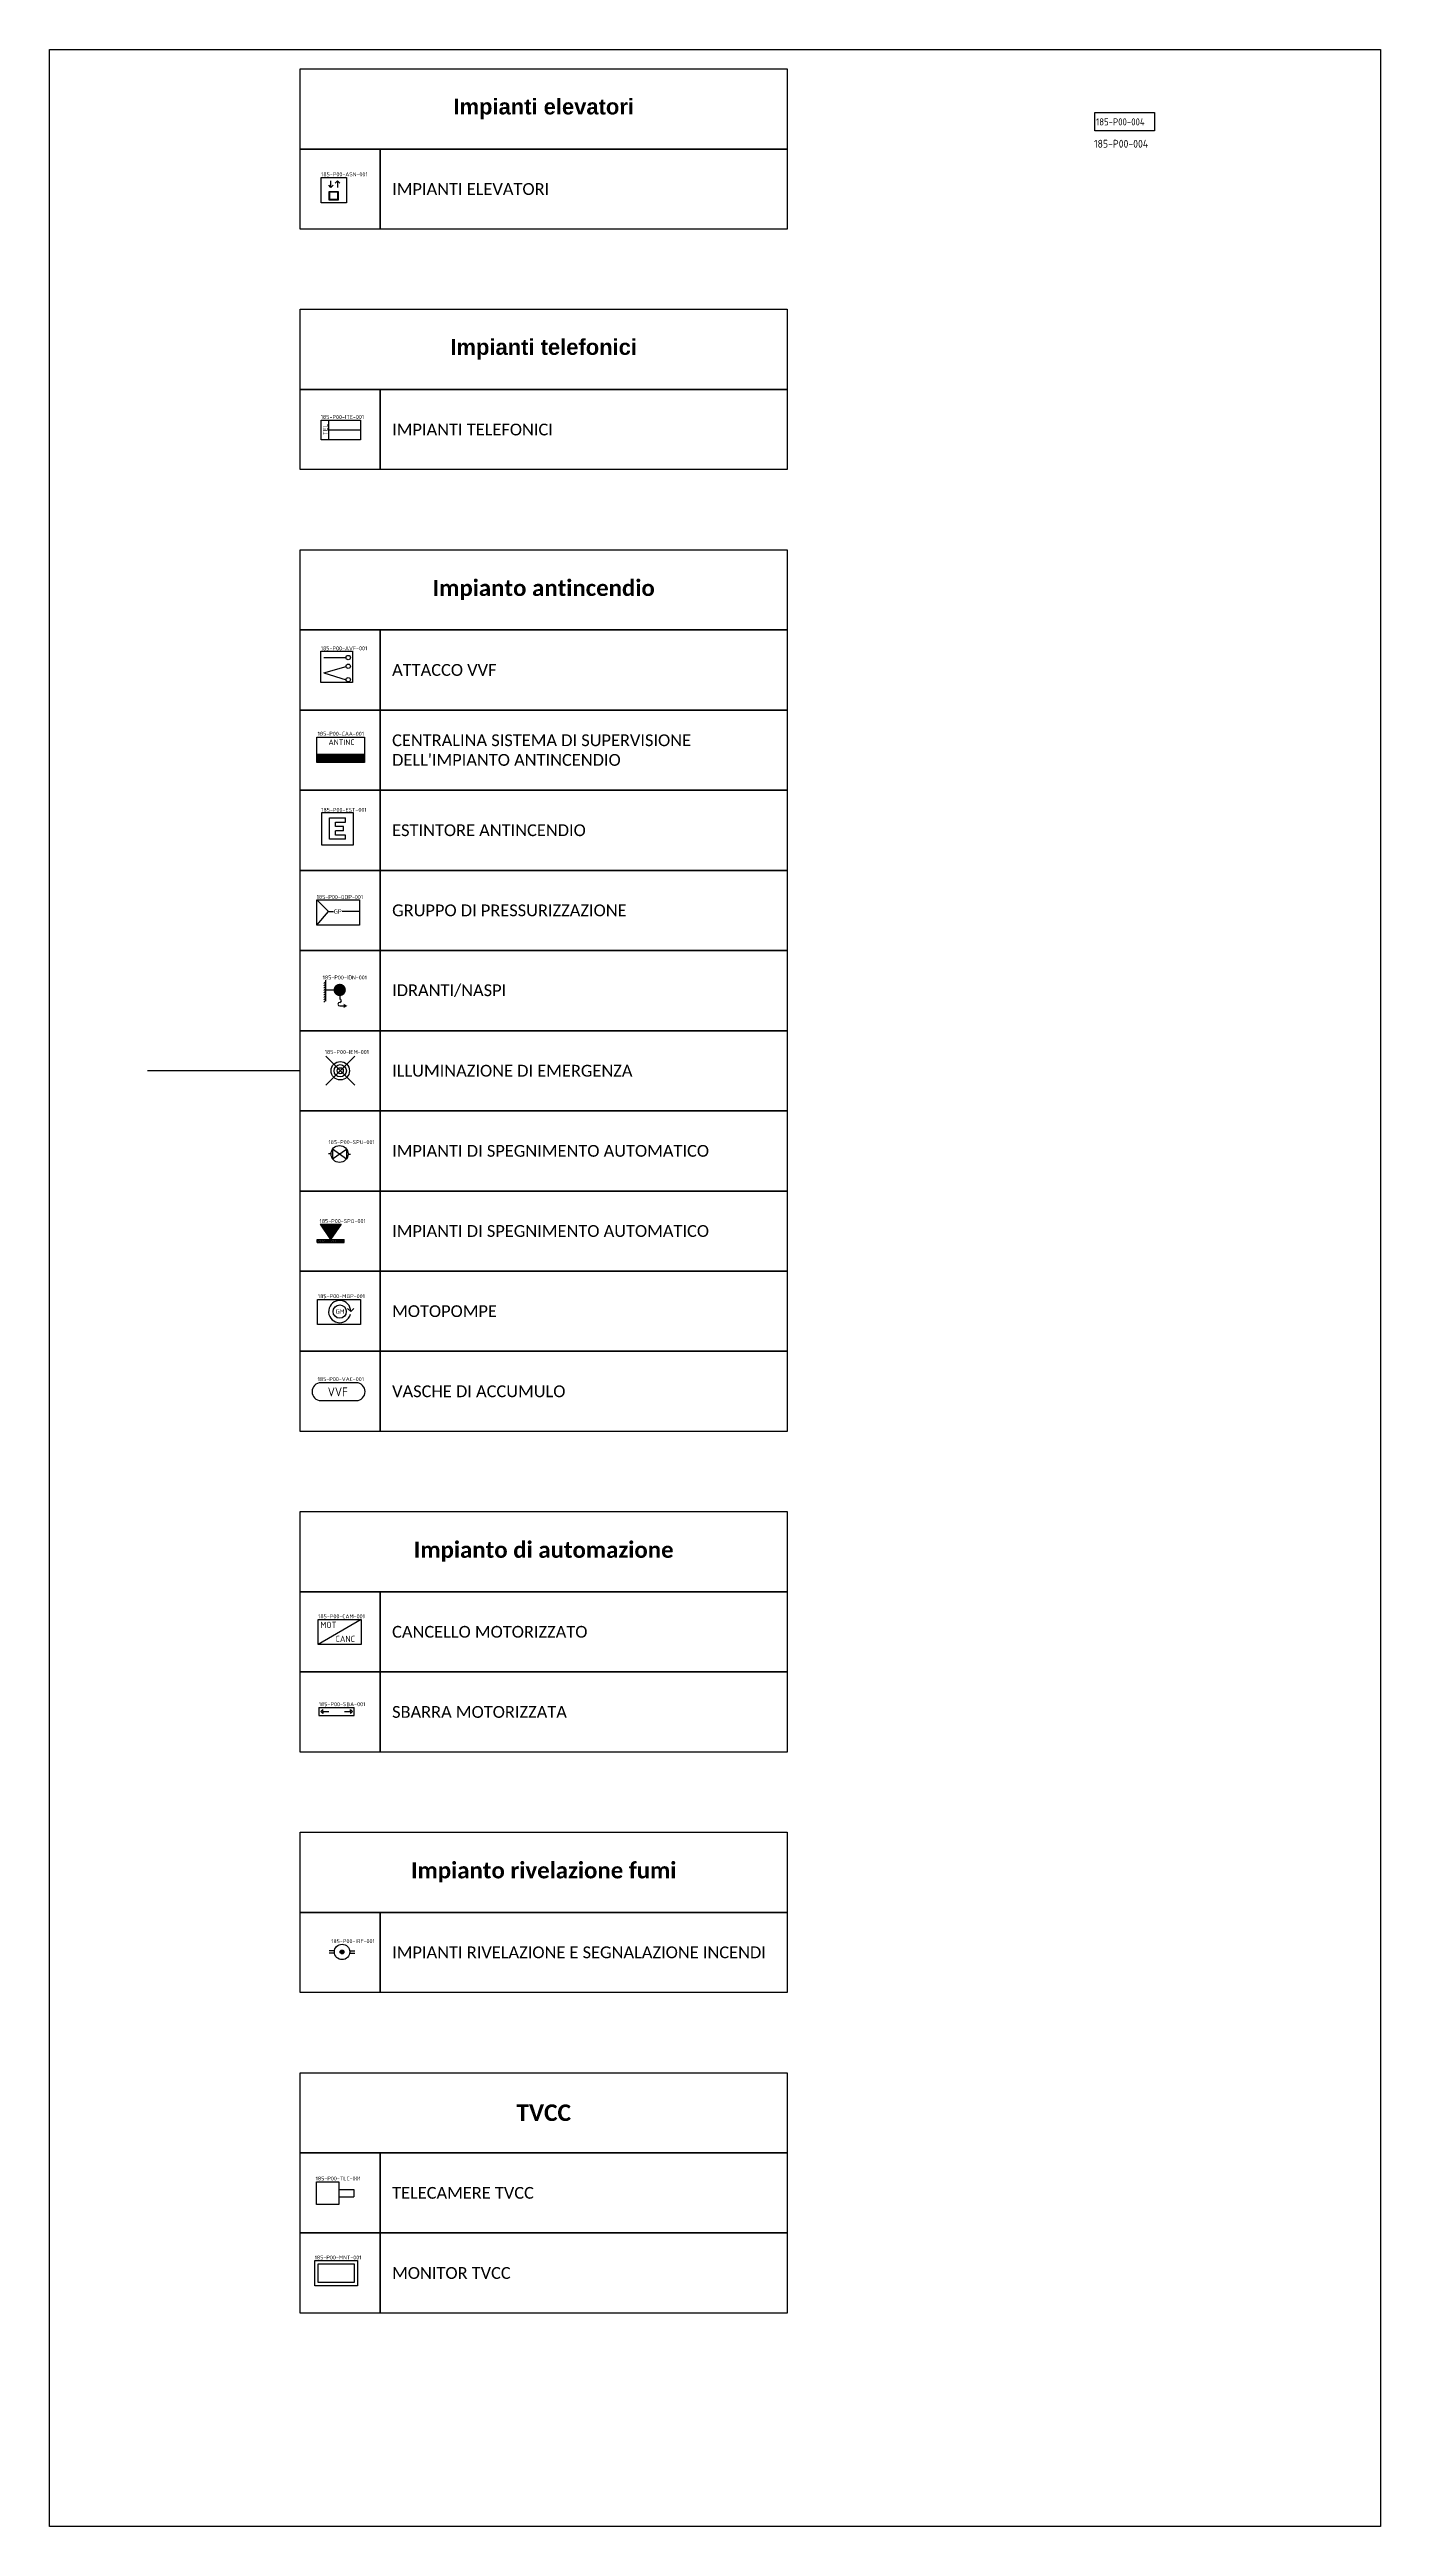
# Model space of a CAD drawing. Header units: millimetres. Extents: x -605.1 to -535.8, y -486.8 to -421.1.
# Drawn here: x -552.74 to -535.8, y -480.41 to -448.89 of the extents above; entities that cross this region are included whole.
import ezdxf

# ---------------------------------------------------------------- set-up
doc = ezdxf.new("R2010")
doc.units = ezdxf.units.MM
doc.linetypes.add('TRATTEGGIATA', pattern=[0.75, 0.5, -0.25])
for name, color, linetype in [('00_Legenda-Linee', 7, 'Continuous'), ('A-Testo', 7, 'Continuous'), ('I-Impianti Antincendio', 1, 'Continuous'), ('I-Impianti Automazione', 4, 'Continuous'), ('I-Impianti Elevatori', 4, 'Continuous'), ('I-Impianti Rilevazione Fumi', 1, 'Continuous'), ('I-Impianti TVCC', 6, 'Continuous'), ('I-Telefonici', 6, 'Continuous'), ('Z-RM', 5, 'Continuous'), ('Z-RMBK', 6, 'Continuous'), ('Z-RMTXT', 1, 'Continuous')]:
    doc.layers.add(name, color=color, linetype=linetype)
doc.styles.get("Standard").update_dxf_attribs({"font": 'isocp.shx'})

msp = doc.modelspace()

# ---------------------------------------------------------------- texts
at = {"layer": 'A-Testo'}
for s, insert, char_height, width, attachment_point in [('{\\fArial|b1|i0|c0|p34;Impianti elevatori}', (-546.452, -449.643), 0.2, 6.19909, 5), ('\\pxi0,l1;{\\fCalibri|b0|i0|c1|p0;IMPIANTI ELEVATORI}', (-548.531, -450.663), 0.15, 5.17894, 4), ('{\\fArial|b1|i0|c0|p34;Impianti telefonici}', (-546.452, -452.703), 0.2, 6.19909, 5), ('\\pxi0,l1;{\\fCalibri|b0|i0|c1|p0;IMPIANTI TELEFONICI}', (-548.531, -453.724), 0.15, 5.17894, 4), ('{\\fCalibri|b1|i0|c1|p0;\\H1.025641x;Impianto antincendio}', (-546.452, -455.764), 0.2, 6.19909, 5), ('\\pxi0,l1;{\\fCalibri|b0|i0|c1|p0;ATTACCO VVF}', (-548.531, -456.784), 0.15, 5.17894, 4), ("\\pxi0,l1;{\\fCalibri|b0|i0|c1|p0;CENTRALINA SISTEMA DI SUPERVISIONE DELL'IMPIANTO ANTINCENDIO}", (-548.531, -457.804), 0.15, 5.17894, 4), ('\\pxi0,l1;{\\fCalibri|b0|i0|c1|p0;ESTINTORE ANTINCENDIO}', (-548.531, -458.824), 0.15, 5.17894, 4), ('\\pxi0,l1;{\\fCalibri|b0|i0|c1|p0;GRUPPO DI PRESSURIZZAZIONE}', (-548.531, -459.844), 0.15, 5.17894, 4), ('\\pxi0,l1;{\\fCalibri|b0|i0|c1|p0;IDRANTI/NASPI}', (-548.531, -460.865), 0.15, 5.17894, 4), ('\\pxi0,l1;{\\fCalibri|b0|i0|c1|p0;ILLUMINAZIONE DI EMERGENZA}', (-548.531, -461.885), 0.15, 5.17894, 4), ('\\pxi0,l1;{\\fCalibri|b0|i0|c1|p0;IMPIANTI DI SPEGNIMENTO AUTOMATICO}', (-548.531, -462.905), 0.15, 5.17894, 4), ('\\pxi0,l1;{\\fCalibri|b0|i0|c1|p0;IMPIANTI DI SPEGNIMENTO AUTOMATICO}', (-548.531, -463.925), 0.15, 5.17894, 4), ('\\pxi0,l1;{\\fCalibri|b0|i0|c1|p0;MOTOPOMPE}', (-548.531, -464.945), 0.15, 5.17894, 4), ('\\pxi0,l1;{\\fCalibri|b0|i0|c1|p0;VASCHE DI ACCUMULO}', (-548.531, -465.965), 0.15, 5.17894, 4), ('{\\fCalibri|b1|i0|c1|p0;\\H1.025641x;Impianto di automazione}', (-546.452, -468.006), 0.2, 6.19909, 5), ('\\pxi0,l1;{\\fCalibri|b0|i0|c1|p0;CANCELLO MOTORIZZATO}', (-548.531, -469.026), 0.15, 5.17894, 4), ('\\pxi0,l1;{\\fCalibri|b0|i0|c1|p0;SBARRA MOTORIZZATA}', (-548.531, -470.046), 0.15, 5.17894, 4), ('{\\fCalibri|b1|i0|c1|p0;\\H1.025641x;Impianto rivelazione fumi}', (-546.452, -472.086), 0.2, 6.19909, 5), ('\\pxi0,l1;{\\fCalibri|b0|i0|c1|p0;IMPIANTI RIVELAZIONE E SEGNALAZIONE INCENDI}', (-548.531, -473.106), 0.15, 5.17894, 4), ('{\\fCalibri|b1|i0|c1|p0;\\H1.051939x;TVCC}', (-546.452, -475.147), 0.2, 6.19909, 5), ('\\pxi0,l1;{\\fCalibri|b0|i0|c1|p0;TELECAMERE TVCC}', (-548.531, -476.167), 0.15, 5.17894, 4), ('\\pxi0,l1;{\\fCalibri|b0|i0|c1|p0;MONITOR TVCC}', (-548.531, -477.187), 0.15, 5.17894, 4)]:
    msp.add_mtext(s, dxfattribs=dict(at, insert=insert, char_height=char_height, width=width, attachment_point=attachment_point))
at = {"layer": 'Z-RMTXT', "linetype": 'TRATTEGGIATA', "ltscale": 0.5}
msp.add_text('185-P00-004', height=0.1, dxfattribs=at).set_placement((-539.447, -450.136))

# ---------------------------------------------------------------- blocks, each defined once
blk = doc.blocks.new('ELEVATORE')
for points in [[(-0.161, 0.322), (0.161, 0.322), (0.161, 0), (-0.161, 0)], [(-0.057, 0.147), (0.057, 0.147), (0.057, 0.034), (-0.057, 0.034)], [(-0.049, 0.139), (0.049, 0.139), (0.049, 0.042), (-0.049, 0.042)]]:
    blk.add_lwpolyline(points, close=True)
for points in [[(-0.036, 0.198), (-0.064, 0.227)], [(-0.036, 0.198), (-0.036, 0.28)], [(-0.036, 0.198), (-0.007, 0.227)], [(0.046, 0.28), (0.017, 0.251)], [(0.046, 0.28), (0.046, 0.198)], [(0.046, 0.28), (0.075, 0.251)]]:
    blk.add_lwpolyline(points)
blk.add_attdef('CODICE', (-0.161, 0.339), '', height=0.05)
at = {"flags": 1}
for tag, p in [('CODICE_LOCALE', (-0.148, -0.165)), ('DENOMINAZIONE_APPARATO', (-0.143, -0.268)), ('MARCA', (-0.147, -0.604)), ('FOTO', (-0.143, -0.505)), ('NOTE', (-0.143, -0.399)), ('TIPO', (-0.147, -0.804)), ('STATO_CONSERVAZIONE', (-0.146, -0.897)), ('MODELLO', (-0.143, -0.7)), ('CODICE_STORICO', (-0.182, -1.126)), ('MATRICOLA', (-0.182, -1.214)), ('ANNO_COSTRUZIONE_INSTALLAZIONE', (-0.165, -1.003)), ('GC', (-0.181, -1.593)), ('NUMERO_FERMATE', (-0.179, -1.322)), ('FUNE_OLEODIN', (-0.179, -1.412)), ('PORTATA_IMP_ELEVATORE', (-0.179, -1.5)), ('VCT', (-0.181, -1.761)), ('VCL', (-0.181, -1.848)), ('VSAN', (-0.181, -1.935)), ('GF', (-0.181, -1.681)), ('ATTRIBUTO_01', (-0.188, -2.124)), ('ATTRIBUTO_02', (-0.188, -2.21)), ('VCC', (-0.181, -2.026)), ('ATTRIBUTO_03', (-0.188, -2.306)), ('ATTRIBUTO_04', (-0.188, -2.392)), ('ATTRIBUTO_05', (-0.188, -2.481)), ('ATTRIBUTO_06', (-0.188, -2.566)), ('ATTRIBUTO_07', (-0.188, -2.659)), ('ATTRIBUTO_08', (-0.187, -2.744)), ('ATTRIBUTO_09', (-0.187, -2.835)), ('ATTRIBUTO_10', (-0.187, -2.921))]:
    blk.add_attdef(tag, p, '', height=0.05, dxfattribs=at)
blk = doc.blocks.new('IMP_TELEFONICI')
for p, q in [((-0.25, 0.25), (0.25, 0.25)), ((-0.25, 0), (-0.25, 0.25)), ((0.25, 0), (-0.25, 0)), ((-0.15, 0), (-0.15, 0.25)), ((-0.15, 0.125), (0.25, 0.125)), ((0.25, 0.25), (0.25, 0))]:
    blk.add_line(p, q)
at = {"insert": (-0.227, 0.058), "char_height": 0.06, "width": 0.36299, "attachment_point": 1, "rotation": 90}
blk.add_mtext('{\\Fisocp.shx|c228;TEL}', dxfattribs=at)
blk.add_attdef('CODICE', (-0.254, 0.266), '', height=0.05)
at = {"flags": 1}
for tag, p in [('CODICE_LOCALE', (-0.275, -0.186)), ('DENOMINAZIONE_APPARATO', (-0.269, -0.288)), ('NOTE', (-0.27, -0.42)), ('FOTO', (-0.27, -0.525)), ('SUPERFICIE', (-0.265, -0.63)), ('GC', (-0.259, -0.869)), ('GF', (-0.259, -0.957)), ('STATO_CONSERVAZIONE', (-0.253, -0.747)), ('VCT', (-0.259, -1.037)), ('VCL', (-0.259, -1.124)), ('VSAN', (-0.259, -1.212)), ('VCC', (-0.259, -1.302)), ('ATTRIBUTO_01', (-0.265, -1.401)), ('ATTRIBUTO_02', (-0.265, -1.486)), ('ATTRIBUTO_03', (-0.265, -1.583)), ('ATTRIBUTO_04', (-0.265, -1.668)), ('ATTRIBUTO_05', (-0.265, -1.757)), ('ATTRIBUTO_06', (-0.265, -1.842)), ('ATTRIBUTO_07', (-0.265, -1.935)), ('ATTRIBUTO_08', (-0.265, -2.021)), ('ATTRIBUTO_09', (-0.265, -2.112)), ('ATTRIBUTO_10', (-0.265, -2.197))]:
    blk.add_attdef(tag, p, '', height=0.05, dxfattribs=at)
blk = doc.blocks.new('ATTPOMPA')
for p, q in [((-0.2, 0.4), (0.2, 0.4)), ((-0.2, 0), (-0.2, 0.4)), ((-0.165, 0.319), (0.118, 0.319)), ((0.2, 0.4), (0.2, 0)), ((0.2, 0), (-0.2, 0)), ((-0.165, 0.122), (0.119, 0.206)), ((-0.165, 0.122), (0.119, 0.037))]:
    blk.add_line(p, q)
for centre in [(0.146, 0.319), (0.146, 0.208), (0.146, 0.036)]:
    blk.add_circle(centre, 0.0277)
blk.add_attdef('CODICE', (-0.202, 0.411), '', height=0.05)
at = {"flags": 1}
for tag, p in [('CODICE_LOCALE', (-0.184, -0.202)), ('DENOMINAZIONE_APPARATO', (-0.179, -0.304)), ('TIPO', (-0.195, -0.569)), ('STATO_CONSERVAZIONE', (-0.194, -0.662)), ('FOTO', (-0.186, -0.486)), ('NOTE', (-0.179, -0.398)), ('CODICE_STORICO', (-0.195, -0.765)), ('GC', (-0.185, -0.863)), ('GF', (-0.185, -0.95)), ('VCT', (-0.185, -1.03)), ('VCL', (-0.185, -1.117)), ('VSAN', (-0.185, -1.205)), ('VCC', (-0.185, -1.295)), ('ATTRIBUTO_01', (-0.191, -1.394)), ('ATTRIBUTO_02', (-0.191, -1.479)), ('ATTRIBUTO_03', (-0.191, -1.576)), ('ATTRIBUTO_04', (-0.191, -1.661)), ('ATTRIBUTO_05', (-0.191, -1.75)), ('ATTRIBUTO_06', (-0.191, -1.836)), ('ATTRIBUTO_07', (-0.191, -1.929)), ('ATTRIBUTO_08', (-0.191, -2.014)), ('ATTRIBUTO_09', (-0.191, -2.105)), ('ATTRIBUTO_10', (-0.191, -2.19))]:
    blk.add_attdef(tag, p, '', height=0.05, dxfattribs=at)
blk = doc.blocks.new('CENTRANTINC')
for p, q in [((-0.302, 0.103), (0.302, 0.103)), ((-0.302, 0.089), (0.302, 0.089)), ((-0.302, 0.074), (0.302, 0.074)), ((-0.302, 0.059), (0.302, 0.059)), ((-0.302, 0.044), (0.302, 0.044)), ((-0.302, 0.03), (0.302, 0.03)), ((-0.302, 0.015), (0.302, 0.015))]:
    blk.add_line(p, q)
blk.add_lwpolyline([(-0.302, 0.322), (0.302, 0.322), (0.302, 0), (-0.302, 0)], close=True)
at = {"insert": (-0.156, 0.292), "char_height": 0.07, "attachment_point": 1}
blk.add_mtext_dynamic_manual_height_columns('ANTINC', width=0.39664, gutter_width=0.5, heights=[0], dxfattribs=at)
blk.add_attdef('CODICE', (-0.294, 0.34), '', height=0.05)
at = {"flags": 1}
for tag, p in [('CODICE_LOCALE', (-0.304, -0.121)), ('DENOMINAZIONE_APPARATO', (-0.299, -0.224)), ('NOTE', (-0.299, -0.355)), ('MARCA', (-0.303, -0.56)), ('FOTO', (-0.299, -0.461)), ('MODELLO', (-0.299, -0.656)), ('TIPO', (-0.303, -0.76)), ('STATO_CONSERVAZIONE', (-0.302, -0.853)), ('GC', (-0.298, -0.966)), ('VCT', (-0.298, -1.134)), ('VCL', (-0.298, -1.221)), ('VSAN', (-0.298, -1.308)), ('GF', (-0.298, -1.054)), ('ATTRIBUTO_01', (-0.304, -1.497)), ('ATTRIBUTO_02', (-0.304, -1.583)), ('VCC', (-0.298, -1.399)), ('ATTRIBUTO_03', (-0.304, -1.679)), ('ATTRIBUTO_04', (-0.304, -1.765)), ('ATTRIBUTO_05', (-0.304, -1.854)), ('ATTRIBUTO_06', (-0.304, -1.939)), ('ATTRIBUTO_07', (-0.304, -2.032)), ('ATTRIBUTO_08', (-0.304, -2.117)), ('ATTRIBUTO_09', (-0.304, -2.208)), ('ATTRIBUTO_10', (-0.304, -2.294))]:
    blk.add_attdef(tag, p, '', height=0.05, dxfattribs=at)
blk = doc.blocks.new('NASPO')
h = blk.add_hatch(color=256)
h.paths.add_polyline_path([(-0.079, 0.203, 1), (0.079, 0.203, 1)])
h.paths.add_polyline_path([(0.049, 0.029), (0.049, 0), (0.049, -0.029), (0.097, 0)])
for p, q in [((-0.182, 0.326), (-0.182, 0.061)), ((-0.182, 0.306), (-0.203, 0.285)), ((-0.182, 0.277), (-0.203, 0.255)), ((-0.182, 0.247), (-0.203, 0.226)), ((-0.182, 0.217), (-0.203, 0.196)), ((-0.182, 0.187), (-0.203, 0.166)), ((-0.182, 0.158), (-0.203, 0.137)), ((-0.182, 0.128), (-0.203, 0.107)), ((-0.182, 0.098), (-0.203, 0.077)), ((-0.182, 0.068), (-0.203, 0.047)), ((-0.182, 0.203), (-0.08, 0.203)), ((0, 0.124), (0, 0.087)), ((0, 0), (0.049, 0))]:
    blk.add_line(p, q)
for centre, radius, start, end in [((0, 0.022), 0.0222, 90, 270), ((0, 0.066), 0.0211, 270, 90)]:
    blk.add_arc(centre, radius, start, end)
blk.add_attdef('CODICE', (-0.217, 0.337), '', height=0.05)
at = {"flags": 1}
for tag, p in [('CODICE_LOCALE', (-0.2, -0.16)), ('DENOMINAZIONE_APPARATO', (-0.194, -0.262)), ('MARCA', (-0.198, -0.598)), ('NOTE', (-0.195, -0.394)), ('FOTO', (-0.195, -0.499)), ('TIPO', (-0.199, -0.799)), ('STATO_CONSERVAZIONE', (-0.198, -0.891)), ('MODELLO', (-0.194, -0.694)), ('CODICE_STORICO', (-0.189, -0.997)), ('MATRICOLA', (-0.189, -1.085)), ('GC', (-0.189, -1.298)), ('DATA_CONTROLLO_SEMESTRALE', (-0.187, -1.172)), ('VCT', (-0.189, -1.466)), ('VCL', (-0.189, -1.553)), ('GF', (-0.189, -1.386)), ('ATTRIBUTO_01', (-0.195, -1.83)), ('ATTRIBUTO_02', (-0.195, -1.915)), ('VSAN', (-0.189, -1.641)), ('VCC', (-0.189, -1.731)), ('ATTRIBUTO_03', (-0.195, -2.012)), ('ATTRIBUTO_04', (-0.195, -2.097)), ('ATTRIBUTO_05', (-0.195, -2.186)), ('ATTRIBUTO_06', (-0.195, -2.272)), ('ATTRIBUTO_07', (-0.195, -2.364)), ('ATTRIBUTO_08', (-0.195, -2.45)), ('ATTRIBUTO_09', (-0.195, -2.541)), ('ATTRIBUTO_10', (-0.195, -2.626))]:
    blk.add_attdef(tag, p, '', height=0.05, dxfattribs=at)
blk = doc.blocks.new('ESTINTORE')
at = {"color": 0}
for p, q in [((0.204, 0.409), (-0.204, 0.409)), ((-0.204, 0.409), (-0.204, 0)), ((-0.1, 0.07), (-0.1, 0.342)), ((-0.1, 0.342), (0.101, 0.342)), ((0.101, 0.287), (0.101, 0.342)), ((0.204, 0), (0.204, 0.409)), ((-0.204, 0), (0.204, 0)), ((0.101, 0.07), (-0.1, 0.07)), ((-0.026, 0.287), (0.101, 0.287)), ((-0.026, 0.235), (-0.026, 0.287)), ((0.076, 0.235), (-0.026, 0.235)), ((-0.026, 0.125), (-0.026, 0.177)), ((0.076, 0.177), (-0.026, 0.177)), ((0.101, 0.125), (-0.026, 0.125)), ((0.076, 0.177), (0.076, 0.235)), ((0.101, 0.07), (0.101, 0.125))]:
    blk.add_line(p, q, dxfattribs=at)
blk.add_attdef('CODICE', (-0.207, 0.42), '', height=0.05)
at = {"flags": 1}
for tag, p in [('CODICE_LOCALE', (-0.226, -0.253)), ('DENOMINAZIONE_APPARATO', (-0.221, -0.355)), ('NOTE', (-0.221, -0.486)), ('FOTO', (-0.221, -0.592)), ('TIPO', (-0.225, -0.891)), ('STATO_CONSERVAZIONE', (-0.224, -0.984)), ('MARCA', (-0.225, -0.691)), ('MODELLO', (-0.221, -0.787)), ('ANNO_COSTRUZIONE_INSTALLAZIONE', (-0.237, -1.084)), ('CODICE_STORICO', (-0.234, -1.198)), ('MATRICOLA', (-0.234, -1.286)), ('CARRELLATO', (-0.234, -1.382)), ('PESO', (-0.234, -1.469)), ('DATA_CONTROLLO_SEMESTRALE', (-0.234, -1.557)), ('VCT', (-0.23, -1.839)), ('VCL', (-0.23, -1.926)), ('GC', (-0.23, -1.672)), ('GF', (-0.23, -1.759)), ('ATTRIBUTO_01', (-0.236, -2.203)), ('VSAN', (-0.23, -2.014)), ('VCC', (-0.23, -2.104)), ('ATTRIBUTO_02', (-0.236, -2.288)), ('ATTRIBUTO_03', (-0.236, -2.385)), ('ATTRIBUTO_04', (-0.236, -2.47)), ('ATTRIBUTO_05', (-0.236, -2.559)), ('ATTRIBUTO_06', (-0.236, -2.645)), ('ATTRIBUTO_07', (-0.236, -2.738)), ('ATTRIBUTO_08', (-0.236, -2.823)), ('ATTRIBUTO_09', (-0.236, -2.914)), ('ATTRIBUTO_10', (-0.236, -2.999))]:
    blk.add_attdef(tag, p, '', height=0.05, dxfattribs=at)
blk = doc.blocks.new('GRUPRESSUR')
blk.add_lwpolyline([(-0.273, 0.322), (0.273, 0.322), (0.273, 0), (-0.273, 0)], close=True)
for points in [[(-0.273, 0.322), (-0.123, 0.173)], [(-0.273, 0), (-0.123, 0.173), (-0.057, 0.173)], [(0.266, 0.173), (0.051, 0.173)]]:
    blk.add_lwpolyline(points)
blk.add_text('GP', height=0.0539).set_placement((-0.054, 0.146))
blk.add_attdef('CODICE', (-0.273, 0.333), '', height=0.05)
at = {"flags": 1}
for tag, p in [('CODICE_LOCALE', (-0.276, -0.19)), ('DENOMINAZIONE_APPARATO', (-0.27, -0.293)), ('MARCA', (-0.274, -0.629)), ('NOTE', (-0.27, -0.424)), ('FOTO', (-0.271, -0.53)), ('TIPO', (-0.275, -0.829)), ('STATO_CONSERVAZIONE', (-0.274, -0.922)), ('MODELLO', (-0.27, -0.725)), ('VCT', (-0.269, -1.203)), ('VCL', (-0.269, -1.29)), ('GC', (-0.269, -1.035)), ('GF', (-0.269, -1.123)), ('ATTRIBUTO_01', (-0.276, -1.566)), ('VSAN', (-0.269, -1.377)), ('VCC', (-0.269, -1.468)), ('ATTRIBUTO_02', (-0.276, -1.652)), ('ATTRIBUTO_03', (-0.276, -1.748)), ('ATTRIBUTO_04', (-0.276, -1.834)), ('ATTRIBUTO_05', (-0.276, -1.923)), ('ATTRIBUTO_06', (-0.276, -2.008)), ('ATTRIBUTO_07', (-0.276, -2.101)), ('ATTRIBUTO_08', (-0.276, -2.186)), ('ATTRIBUTO_09', (-0.276, -2.277)), ('ATTRIBUTO_10', (-0.275, -2.363))]:
    blk.add_attdef(tag, p, '', height=0.05, dxfattribs=at)
blk = doc.blocks.new('ILL_EMERGENZA')
at = {"color": 0, "linetype": 'ByBlock'}
for p, q in [((0.184, 0.184), (-0.184, -0.184)), ((-0.184, 0.184), (0.184, -0.184))]:
    blk.add_line(p, q, dxfattribs=at)
for radius in [0.117, 0.078, 0.039]:
    blk.add_circle((0, 0), radius, dxfattribs=at)
blk.add_attdef('CODICE', (-0.197, 0.214), '', height=0.05)
at = {"flags": 1}
for tag, p in [('NUMERO_CORPI_ILLUMINANTI', (-0.197, -0.649)), ('CODICE_LOCALE', (-0.19, -0.452)), ('DENOMINAZIONE_APPARATO', (-0.184, -0.554)), ('MARCA', (-0.207, -0.98)), ('FOTO', (-0.203, -0.881)), ('NOTE', (-0.203, -0.775)), ('TIPO', (-0.207, -1.18)), ('STATO_CONSERVAZIONE', (-0.206, -1.273)), ('MODELLO', (-0.203, -1.076)), ('VCT', (-0.202, -1.554)), ('GC', (-0.202, -1.386)), ('GF', (-0.202, -1.474)), ('ATTRIBUTO_01', (-0.208, -1.917)), ('VCL', (-0.202, -1.641)), ('VSAN', (-0.202, -1.728)), ('VCC', (-0.202, -1.819)), ('ATTRIBUTO_02', (-0.208, -2.003)), ('ATTRIBUTO_03', (-0.208, -2.099)), ('ATTRIBUTO_04', (-0.208, -2.185)), ('ATTRIBUTO_05', (-0.208, -2.274)), ('ATTRIBUTO_06', (-0.208, -2.359)), ('ATTRIBUTO_07', (-0.208, -2.452)), ('ATTRIBUTO_08', (-0.208, -2.537)), ('ATTRIBUTO_09', (-0.208, -2.628)), ('ATTRIBUTO_10', (-0.208, -2.714))]:
    blk.add_attdef(tag, p, '', height=0.05, dxfattribs=at)
blk = doc.blocks.new('GRUPMOTOP')
blk.add_lwpolyline([(-0.273, 0.322), (0.273, 0.322), (0.273, 0), (-0.273, 0)], close=True)
for points in [[(0.149, 0.166), (0.109, 0.206)], [(0.149, 0.166), (0.189, 0.206)]]:
    blk.add_lwpolyline(points)
blk.add_circle((0.008, 0.166), 0.0843)
blk.add_arc((0.008, 0.166), 0.141, 0, 346.0006)
blk.add_text('GM', height=0.0562).set_placement((-0.045, 0.139))
blk.add_attdef('CODICE', (-0.269, 0.337), '', height=0.05)
at = {"flags": 1}
for tag, p in [('CODICE_LOCALE', (-0.279, -0.158)), ('DENOMINAZIONE_APPARATO', (-0.273, -0.26)), ('MARCA', (-0.277, -0.596)), ('NOTE', (-0.273, -0.391)), ('FOTO', (-0.274, -0.497)), ('PORTATA', (-0.288, -0.981)), ('TIPO', (-0.278, -0.796)), ('STATO_CONSERVAZIONE', (-0.277, -0.889)), ('MODELLO', (-0.273, -0.692)), ('PREVALENZA', (-0.275, -1.07)), ('GC', (-0.275, -1.174)), ('GF', (-0.275, -1.262)), ('VCT', (-0.275, -1.342)), ('VCL', (-0.275, -1.429)), ('VSAN', (-0.275, -1.516)), ('VCC', (-0.275, -1.607)), ('ATTRIBUTO_01', (-0.281, -1.706)), ('ATTRIBUTO_02', (-0.281, -1.791)), ('ATTRIBUTO_03', (-0.281, -1.887)), ('ATTRIBUTO_04', (-0.281, -1.973)), ('ATTRIBUTO_05', (-0.281, -2.062)), ('ATTRIBUTO_06', (-0.281, -2.147)), ('ATTRIBUTO_07', (-0.281, -2.24)), ('ATTRIBUTO_08', (-0.281, -2.325)), ('ATTRIBUTO_09', (-0.281, -2.416)), ('ATTRIBUTO_10', (-0.281, -2.502))]:
    blk.add_attdef(tag, p, '', height=0.05, dxfattribs=at)
blk = doc.blocks.new('SPRINKLER')
at = {"color": 0, "linetype": 'ByBlock', "ltscale": 0.1}
for p, q in [((-0.171, 0), (-0.171, 0.036)), ((-0.171, 0.036), (0.171, 0.036)), ((-0.171, 0.025), (-0.16, 0.036)), ((-0.171, 0.004), (-0.139, 0.036)), ((-0.171, 0), (0.171, 0)), ((-0.154, 0), (-0.119, 0.036)), ((-0.134, 0.233), (0.134, 0.233)), ((-0.134, 0.233), (0, 0.036)), ((-0.134, 0), (-0.098, 0.036)), ((-0.132, 0.23), (-0.128, 0.233)), ((-0.123, 0.218), (-0.107, 0.233)), ((-0.115, 0.205), (-0.087, 0.233)), ((-0.113, 0), (-0.077, 0.036)), ((-0.106, 0.193), (-0.066, 0.233)), ((-0.098, 0.181), (-0.045, 0.233)), ((-0.092, 0), (-0.057, 0.036)), ((-0.09, 0.168), (-0.025, 0.233)), ((-0.081, 0.156), (-0.004, 0.233)), ((-0.073, 0.144), (0.017, 0.233)), ((-0.072, 0), (-0.036, 0.036)), ((-0.065, 0.131), (0.038, 0.233)), ((-0.056, 0.119), (0.058, 0.233)), ((-0.051, 0), (-0.015, 0.036)), ((-0.048, 0.106), (0.079, 0.233)), ((-0.04, 0.094), (0.1, 0.233)), ((-0.031, 0.082), (0.12, 0.233)), ((-0.03, 0), (0.006, 0.036)), ((-0.023, 0.069), (0.119, 0.211)), ((-0.014, 0.057), (0.075, 0.147)), ((-0.009, 0), (0.026, 0.036)), ((-0.006, 0.045), (0.032, 0.083)), ((0.011, 0), (0.047, 0.036)), ((0.032, 0), (0.068, 0.036)), ((0.053, 0), (0.088, 0.036)), ((0.073, 0), (0.109, 0.036)), ((0.094, 0), (0.13, 0.036)), ((0.115, 0), (0.15, 0.036)), ((0.135, 0), (0.171, 0.035)), ((0.156, 0), (0.171, 0.015)), ((0.171, 0), (0.171, 0.036))]:
    blk.add_line(p, q, dxfattribs=at)
at = {"linetype": 'ByBlock', "ltscale": 0.1}
blk.add_line((0.134, 0.233), (0, 0.036), dxfattribs=at)
blk.add_attdef('CODICE', (-0.14, 0.246), '', height=0.05)
at = {"flags": 1}
for tag, p in [('CODICE_LOCALE', (-0.171, -0.103)), ('DENOMINAZIONE_APPARATO', (-0.166, -0.206)), ('NOTE', (-0.166, -0.337)), ('SUPERFICIE', (-0.184, -0.653)), ('STATO_CONSERVAZIONE', (-0.168, -0.54)), ('FOTO', (-0.166, -0.443)), ('VCT', (-0.221, -0.9)), ('VCL', (-0.221, -0.987)), ('GC', (-0.221, -0.732)), ('GF', (-0.221, -0.82)), ('ATTRIBUTO_01', (-0.227, -1.264)), ('VSAN', (-0.221, -1.075)), ('VCC', (-0.221, -1.165)), ('ATTRIBUTO_02', (-0.227, -1.349)), ('ATTRIBUTO_03', (-0.227, -1.445)), ('ATTRIBUTO_04', (-0.227, -1.531)), ('ATTRIBUTO_05', (-0.227, -1.62)), ('ATTRIBUTO_06', (-0.227, -1.705)), ('ATTRIBUTO_07', (-0.227, -1.798)), ('ATTRIBUTO_08', (-0.227, -1.884)), ('ATTRIBUTO_09', (-0.227, -1.974)), ('ATTRIBUTO_10', (-0.227, -2.06))]:
    blk.add_attdef(tag, p, '', height=0.05, dxfattribs=at)
blk = doc.blocks.new('SERBAACCU_VVFF')
for points in [[(0.225, 0.225), (-0.225, 0.225)], [(-0.225, 0), (0.225, 0)]]:
    blk.add_lwpolyline(points)
for centre, start, end in [((-0.225, 0.113), 90, 270), ((0.225, 0.113), 270, 90)]:
    blk.add_arc(centre, 0.113, start, end)
blk.add_text('VVF', height=0.1127).set_placement((-0.138, 0.054))
blk.add_attdef('CODICE', (-0.267, 0.247), '', height=0.05)
at = {"flags": 1}
for tag, p in [('CODICE_LOCALE', (-0.263, -0.187)), ('DENOMINAZIONE_APPARATO', (-0.258, -0.29)), ('NOTE', (-0.258, -0.421)), ('FOTO', (-0.258, -0.527)), ('VOLUME', (-0.248, -0.617)), ('STATO_CONSERVAZIONE', (-0.247, -0.71)), ('VCT', (-0.242, -0.991)), ('GC', (-0.242, -0.824)), ('GF', (-0.242, -0.911)), ('VCL', (-0.242, -1.078)), ('VSAN', (-0.242, -1.166)), ('VCC', (-0.242, -1.256)), ('ATTRIBUTO_01', (-0.249, -1.355)), ('ATTRIBUTO_02', (-0.249, -1.44)), ('ATTRIBUTO_03', (-0.249, -1.537)), ('ATTRIBUTO_04', (-0.249, -1.622)), ('ATTRIBUTO_05', (-0.249, -1.711)), ('ATTRIBUTO_06', (-0.249, -1.797)), ('ATTRIBUTO_07', (-0.249, -1.889)), ('ATTRIBUTO_08', (-0.249, -1.975)), ('ATTRIBUTO_09', (-0.249, -2.066)), ('ATTRIBUTO_10', (-0.249, -2.151))]:
    blk.add_attdef(tag, p, '', height=0.05, dxfattribs=at)
blk = doc.blocks.new('IMP_SPEGNIMENTO_AUT')
for p, q in [((-0.087, -0.062), (0.089, 0.063)), ((0.089, -0.063), (-0.087, 0.062)), ((-0.087, 0.062), (-0.087, -0.062)), ((0.089, 0.063), (0.089, -0.063))]:
    blk.add_line(p, q)
for points in [[(-0.107, 0.001), (-0.14, 0.001)], [(0.109, 0.001), (0.109, 0), (0.141, 0)]]:
    blk.add_lwpolyline(points)
blk.add_circle((0.001, 0.001), 0.108)
blk.add_attdef('CODICE', (-0.14, 0.127), '', height=0.05)
at = {"flags": 1}
for tag, p in [('CODICE_LOCALE', (-0.174, -0.252)), ('DENOMINAZIONE_APPARATO', (-0.168, -0.354)), ('NOTE', (-0.169, -0.486)), ('FOTO', (-0.169, -0.591)), ('STATO_CONSERVAZIONE', (-0.184, -0.775)), ('SUPERFICIE', (-0.176, -0.684)), ('GC', (-0.171, -0.858)), ('GF', (-0.171, -0.946)), ('VCT', (-0.171, -1.026)), ('VCL', (-0.171, -1.113)), ('VSAN', (-0.171, -1.201)), ('VCC', (-0.171, -1.291)), ('ATTRIBUTO_01', (-0.177, -1.39)), ('ATTRIBUTO_02', (-0.177, -1.475)), ('ATTRIBUTO_03', (-0.177, -1.572)), ('ATTRIBUTO_04', (-0.177, -1.657)), ('ATTRIBUTO_05', (-0.177, -1.746)), ('ATTRIBUTO_06', (-0.177, -1.832)), ('ATTRIBUTO_07', (-0.177, -1.924)), ('ATTRIBUTO_08', (-0.177, -2.01)), ('ATTRIBUTO_09', (-0.177, -2.101)), ('ATTRIBUTO_10', (-0.177, -2.186))]:
    blk.add_attdef(tag, p, '', height=0.05, dxfattribs=at)
blk = doc.blocks.new('MOT_CANC')
blk.add_line((0.273, 0.322), (-0.273, 0))
blk.add_lwpolyline([(-0.273, 0.322), (0.273, 0.322), (0.273, 0), (-0.273, 0)], close=True)
at = {"char_height": 0.08, "attachment_point": 1}
for s, insert in [('MOT', (-0.245, 0.291)), ('CANC', (-0.052, 0.113))]:
    blk.add_mtext_dynamic_manual_height_columns(s, width=0.39664, gutter_width=0.5, heights=[0], dxfattribs=dict(at, insert=insert))
blk.add_attdef('CODICE', (-0.273, 0.336), '', height=0.05)
at = {"flags": 1}
for tag, p in [('CODICE_LOCALE', (-0.273, -0.207)), ('DENOMINAZIONE_APPARATO', (-0.267, -0.309)), ('MARCA', (-0.271, -0.645)), ('NOTE', (-0.268, -0.44)), ('FOTO', (-0.268, -0.546)), ('TIPO', (-0.272, -0.845)), ('STATO_CONSERVAZIONE', (-0.271, -0.938)), ('MODELLO', (-0.268, -0.741)), ('VCT', (-0.267, -1.219)), ('VCL', (-0.267, -1.306)), ('GC', (-0.267, -1.051)), ('GF', (-0.267, -1.139)), ('ATTRIBUTO_01', (-0.273, -1.583)), ('VSAN', (-0.267, -1.394)), ('VCC', (-0.267, -1.484)), ('ATTRIBUTO_02', (-0.273, -1.668)), ('ATTRIBUTO_03', (-0.273, -1.764)), ('ATTRIBUTO_04', (-0.273, -1.85)), ('ATTRIBUTO_05', (-0.273, -1.939)), ('ATTRIBUTO_06', (-0.273, -2.024)), ('ATTRIBUTO_07', (-0.273, -2.117)), ('ATTRIBUTO_08', (-0.273, -2.203)), ('ATTRIBUTO_09', (-0.273, -2.293)), ('ATTRIBUTO_10', (-0.273, -2.379))]:
    blk.add_attdef(tag, p, '', height=0.05, dxfattribs=at)
blk = doc.blocks.new('SBARRA')
for p, q in [((-0.225, 0.1), (0.225, 0.1)), ((-0.225, 0.1), (-0.225, 0)), ((-0.175, 0.075), (-0.2, 0.05)), ((-0.175, 0.025), (-0.2, 0.05)), ((-0.175, 0.05), (-0.175, 0.075)), ((-0.175, 0.05), (-0.175, 0.025)), ((-0.175, 0.05), (-0.1, 0.05)), ((0.1, 0.05), (0.175, 0.05)), ((0.175, 0.05), (0.175, 0.075)), ((0.175, 0.075), (0.2, 0.05)), ((0.175, 0.05), (0.175, 0.025)), ((0.175, 0.025), (0.2, 0.05)), ((0.225, 0), (0.225, 0.1)), ((-0.225, 0), (0.225, 0))]:
    blk.add_line(p, q)
blk.add_attdef('CODICE', (-0.227, 0.117), '', height=0.05)
at = {"flags": 1}
for tag, p in [('CODICE_LOCALE', (-0.215, -0.144)), ('DENOMINAZIONE_APPARATO', (-0.209, -0.246)), ('MARCA', (-0.213, -0.582)), ('NOTE', (-0.209, -0.377)), ('FOTO', (-0.21, -0.483)), ('MODELLO', (-0.209, -0.678)), ('TIPO', (-0.214, -0.782)), ('STATO_CONSERVAZIONE', (-0.213, -0.875)), ('GC', (-0.208, -0.988)), ('VCT', (-0.208, -1.156)), ('VCL', (-0.208, -1.243)), ('GF', (-0.208, -1.076)), ('ATTRIBUTO_01', (-0.215, -1.52)), ('ATTRIBUTO_02', (-0.215, -1.605)), ('VSAN', (-0.208, -1.331)), ('VCC', (-0.208, -1.421)), ('ATTRIBUTO_03', (-0.215, -1.701)), ('ATTRIBUTO_04', (-0.215, -1.787)), ('ATTRIBUTO_05', (-0.215, -1.876)), ('ATTRIBUTO_06', (-0.215, -1.961)), ('ATTRIBUTO_07', (-0.215, -2.054)), ('ATTRIBUTO_08', (-0.215, -2.14)), ('ATTRIBUTO_09', (-0.215, -2.231)), ('ATTRIBUTO_10', (-0.215, -2.316))]:
    blk.add_attdef(tag, p, '', height=0.05, dxfattribs=at)
blk = doc.blocks.new('RILANTINC')
at = {"transparency": 33554687}
h = blk.add_hatch(color=256, dxfattribs=at)
h.dxf.hatch_style = 1
h.paths.add_polyline_path([(0.024, 0, 1), (-0.024, 0, 1)])
for p, q in [((-0.096, 0.015), (-0.162, 0.015)), ((0.096, 0.015), (0.162, 0.015)), ((-0.096, -0.015), (-0.162, -0.015)), ((0.096, -0.015), (0.162, -0.015))]:
    blk.add_line(p, q)
for radius in [0.0977, 0.0243]:
    blk.add_circle((0, 0), radius)
blk.add_attdef('CODICE', (-0.138, 0.112), '', height=0.05)
at = {"flags": 1}
for tag, p in [('CODICE_LOCALE', (-0.117, -0.194)), ('DENOMINAZIONE_APPARATO', (-0.111, -0.297)), ('STATO_CONSERVAZIONE', (-0.116, -0.596)), ('SUPERFICIE', (-0.116, -0.492)), ('NOTE', (-0.111, -0.39)), ('VCT', (-0.117, -0.857)), ('VCL', (-0.117, -0.944)), ('GC', (-0.117, -0.689)), ('GF', (-0.117, -0.777)), ('ATTRIBUTO_01', (-0.123, -1.22)), ('ATTRIBUTO_02', (-0.123, -1.306)), ('VSAN', (-0.117, -1.031)), ('VCC', (-0.117, -1.122)), ('ATTRIBUTO_03', (-0.123, -1.402)), ('ATTRIBUTO_04', (-0.123, -1.488)), ('ATTRIBUTO_05', (-0.123, -1.577)), ('ATTRIBUTO_06', (-0.123, -1.662)), ('ATTRIBUTO_07', (-0.123, -1.755)), ('ATTRIBUTO_08', (-0.123, -1.84)), ('ATTRIBUTO_09', (-0.123, -1.931)), ('ATTRIBUTO_10', (-0.123, -2.017))]:
    blk.add_attdef(tag, p, '', height=0.05, dxfattribs=at)
blk = doc.blocks.new('MONITOR_TVCC')
for points in [[(-0.273, 0.322), (0.273, 0.322), (0.273, 0), (-0.273, 0)], [(-0.23, 0.279), (0.23, 0.279), (0.23, 0.043), (-0.23, 0.043)]]:
    blk.add_lwpolyline(points, close=True)
blk.add_attdef('CODICE', (-0.273, 0.336), '', height=0.05)
at = {"flags": 1}
for tag, p in [('CODICE_LOCALE', (-0.276, -0.155)), ('DENOMINAZIONE_APPARATO', (-0.27, -0.257)), ('NOTE', (-0.271, -0.351)), ('FOTO', (-0.277, -0.44)), ('STATO_CONSERVAZIONE', (-0.275, -0.535)), ('GC', (-0.276, -0.628)), ('VCT', (-0.276, -0.796)), ('VCL', (-0.276, -0.883)), ('VSAN', (-0.276, -0.97)), ('GF', (-0.276, -0.716)), ('ATTRIBUTO_01', (-0.282, -1.159)), ('ATTRIBUTO_02', (-0.282, -1.245)), ('VCC', (-0.276, -1.061)), ('ATTRIBUTO_03', (-0.282, -1.341)), ('ATTRIBUTO_04', (-0.282, -1.427)), ('ATTRIBUTO_05', (-0.282, -1.516)), ('ATTRIBUTO_06', (-0.282, -1.601)), ('ATTRIBUTO_07', (-0.282, -1.694)), ('ATTRIBUTO_08', (-0.282, -1.779)), ('ATTRIBUTO_09', (-0.282, -1.87)), ('ATTRIBUTO_10', (-0.282, -1.956))]:
    blk.add_attdef(tag, p, '', height=0.05, dxfattribs=at)
blk = doc.blocks.new('TELECAMERE_TVCC')
for p, q in [((-0.143, 0.286), (0.143, 0.286)), ((-0.143, 0), (-0.143, 0.286)), ((0.143, 0.286), (0.143, 0)), ((0.143, 0.191), (0.334, 0.191)), ((0.143, 0.095), (0.334, 0.095)), ((0.334, 0.191), (0.334, 0.095)), ((0.143, 0), (-0.143, 0))]:
    blk.add_line(p, q)
blk.add_attdef('CODICE', (-0.153, 0.304), '', height=0.05)
at = {"flags": 1}
for tag, p in [('CODICE_LOCALE', (-0.085, -0.112)), ('DENOMINAZIONE_APPARATO', (-0.08, -0.214)), ('NOTE', (-0.08, -0.307)), ('FOTO', (-0.087, -0.396)), ('STATO_CONSERVAZIONE', (-0.085, -0.492)), ('GC', (-0.085, -0.585)), ('GF', (-0.085, -0.672)), ('VCT', (-0.085, -0.752)), ('VCL', (-0.085, -0.839)), ('VSAN', (-0.085, -0.927)), ('ATTRIBUTO_01', (-0.092, -1.116)), ('ATTRIBUTO_02', (-0.092, -1.201)), ('ATTRIBUTO_03', (-0.092, -1.298)), ('VCC', (-0.085, -1.017)), ('ATTRIBUTO_04', (-0.092, -1.383)), ('ATTRIBUTO_05', (-0.092, -1.472)), ('ATTRIBUTO_06', (-0.092, -1.558)), ('ATTRIBUTO_07', (-0.092, -1.651)), ('ATTRIBUTO_08', (-0.092, -1.736)), ('ATTRIBUTO_09', (-0.092, -1.827)), ('ATTRIBUTO_10', (-0.092, -1.912))]:
    blk.add_attdef(tag, p, '', height=0.05, dxfattribs=at)
blk = doc.blocks.new('BLOCCO_VANO')
blk.add_lwpolyline([(-0.378, 0.233), (0.378, 0.233), (0.378, 0), (-0.378, 0)], close=True)
blk.add_attdef('CODICE_LOCALE', (-0.364, 0.07), '', height=0.09)
at = {"flags": 1}
for tag, p in [('DESTINAZIONE_USO', (-0.366, -0.108)), ('PRESENZA_CONTROSOFFITTO', (-0.367, -0.265)), ('FINITURA_PAVIMENTO', (-0.367, -0.353)), ('DENOMINAZIONE_VANO', (-0.364, -0.186)), ('FINITURA_PARETE', (-0.367, -0.44)), ('FINITURA_SOFFITTO', (-0.365, -0.54)), ('FOTO', (-0.362, -0.633)), ('VOLUME', (-0.365, -0.924)), ('ALTEZZA', (-0.364, -0.733)), ('SUPERFICIE', (-0.364, -0.831)), ('PERIMETRO', (-0.359, -1.015))]:
    blk.add_attdef(tag, p, '', height=0.05, dxfattribs=at)

# ---------------------------------------------------------------- linework, layer by layer
msp.add_line((-549.551, -461.885), (-551.492, -461.885))
at = {"layer": '00_Legenda-Linee', "ltscale": 50}
for points in [[(-549.551, -449.133), (-543.352, -449.133), (-543.352, -450.153), (-549.551, -450.153)], [(-548.531, -450.153), (-543.352, -450.153), (-543.352, -451.173), (-548.531, -451.173)], [(-549.551, -452.193), (-543.352, -452.193), (-543.352, -453.213), (-549.551, -453.213)], [(-548.531, -453.213), (-543.352, -453.213), (-543.352, -454.234), (-548.531, -454.234)], [(-549.551, -455.254), (-543.352, -455.254), (-543.352, -456.274), (-549.551, -456.274)], [(-548.531, -456.274), (-543.352, -456.274), (-543.352, -457.294), (-548.531, -457.294)], [(-548.531, -457.294), (-543.352, -457.294), (-543.352, -458.314), (-548.531, -458.314)], [(-548.531, -458.314), (-543.352, -458.314), (-543.352, -459.334), (-548.531, -459.334)], [(-548.531, -459.334), (-543.352, -459.334), (-543.352, -460.355), (-548.531, -460.355)], [(-548.531, -460.355), (-543.352, -460.355), (-543.352, -461.375), (-548.531, -461.375)], [(-548.531, -461.375), (-543.352, -461.375), (-543.352, -462.395), (-548.531, -462.395)], [(-548.531, -462.395), (-543.352, -462.395), (-543.352, -463.415), (-548.531, -463.415)], [(-548.531, -463.415), (-543.352, -463.415), (-543.352, -464.435), (-548.531, -464.435)], [(-548.531, -464.435), (-543.352, -464.435), (-543.352, -465.455), (-548.531, -465.455)], [(-548.531, -465.455), (-543.352, -465.455), (-543.352, -466.475), (-548.531, -466.475)], [(-549.551, -467.496), (-543.352, -467.496), (-543.352, -468.516), (-549.551, -468.516)], [(-548.531, -468.516), (-543.352, -468.516), (-543.352, -469.536), (-548.531, -469.536)], [(-548.531, -469.536), (-543.352, -469.536), (-543.352, -470.556), (-548.531, -470.556)], [(-549.551, -471.576), (-543.352, -471.576), (-543.352, -472.596), (-549.551, -472.596)], [(-548.531, -472.596), (-543.352, -472.596), (-543.352, -473.617), (-548.531, -473.617)], [(-549.551, -474.637), (-543.352, -474.637), (-543.352, -475.657), (-549.551, -475.657)], [(-548.531, -475.657), (-543.352, -475.657), (-543.352, -476.677), (-548.531, -476.677)], [(-548.531, -476.677), (-543.352, -476.677), (-543.352, -477.697), (-548.531, -477.697)]]:
    msp.add_lwpolyline(points, close=True, dxfattribs=at)
at = {"layer": '00_Legenda-Linee'}
for points in [[(-549.551, -450.153), (-548.531, -450.153), (-548.531, -451.173), (-549.551, -451.173)], [(-549.551, -453.213), (-548.531, -453.213), (-548.531, -454.234), (-549.551, -454.234)], [(-549.551, -456.274), (-548.531, -456.274), (-548.531, -457.294), (-549.551, -457.294)], [(-549.551, -457.294), (-548.531, -457.294), (-548.531, -458.314), (-549.551, -458.314)], [(-549.551, -458.314), (-548.531, -458.314), (-548.531, -459.334), (-549.551, -459.334)], [(-549.551, -459.334), (-548.531, -459.334), (-548.531, -460.355), (-549.551, -460.355)], [(-549.551, -460.355), (-548.531, -460.355), (-548.531, -461.375), (-549.551, -461.375)], [(-549.551, -461.375), (-548.531, -461.375), (-548.531, -462.395), (-549.551, -462.395)], [(-549.551, -462.395), (-548.531, -462.395), (-548.531, -463.415), (-549.551, -463.415)], [(-549.551, -463.415), (-548.531, -463.415), (-548.531, -464.435), (-549.551, -464.435)], [(-549.551, -464.435), (-548.531, -464.435), (-548.531, -465.455), (-549.551, -465.455)], [(-549.551, -465.455), (-548.531, -465.455), (-548.531, -466.475), (-549.551, -466.475)], [(-549.551, -468.516), (-548.531, -468.516), (-548.531, -469.536), (-549.551, -469.536)], [(-549.551, -469.536), (-548.531, -469.536), (-548.531, -470.556), (-549.551, -470.556)], [(-549.551, -472.596), (-548.531, -472.596), (-548.531, -473.617), (-549.551, -473.617)], [(-549.551, -475.657), (-548.531, -475.657), (-548.531, -476.677), (-549.551, -476.677)], [(-549.551, -476.677), (-548.531, -476.677), (-548.531, -477.697), (-549.551, -477.697)]]:
    msp.add_lwpolyline(points, close=True, dxfattribs=at)
at = {"layer": 'Z-RM'}
msp.add_lwpolyline([(-552.741, -448.887), (-535.802, -448.887), (-535.802, -480.412), (-552.741, -480.412)], close=True, dxfattribs=at)

# ---------------------------------------------------------------- block references
at = {"layer": 'I-Impianti Antincendio'}
for name, p, values in [('ATTPOMPA', (-549.086, -456.944), {'CODICE': '185-P00-AVF-001'}), ('CENTRANTINC', (-549.035, -457.96), {'CODICE': '185-P00-CAA-001'}), ('ESTINTORE', (-549.076, -459.009), {'CODICE': '185-P00-EST-001'}), ('GRUPRESSUR', (-549.068, -460.031), {'CODICE': '185-P00-GDP-001'}), ('NASPO', (-549.048, -461.059), {'CODICE': '185-P00-IDN-001'}), ('ILL_EMERGENZA', (-549.041, -461.885), {'CODICE': '185-P00-IEM-001'}), ('IMP_SPEGNIMENTO_AUT', (-549.051, -462.945), {'CODICE': '185-P00-SPU-001'}), ('SPRINKLER', (-549.164, -464.069), {'CODICE': '185-P00-SPG-001'}), ('GRUPMOTOP', (-549.056, -465.116), {'CODICE': '185-P00-MGP-001'}), ('SERBAACCU_VVFF', (-549.062, -466.082), {'CODICE': '185-P00-VAC-001'})]:
    msp.add_blockref(name, p, dxfattribs=at).add_auto_attribs(values)
at = {"layer": 'I-Impianti Automazione'}
for name, p, values in [('MOT_CANC', (-549.049, -469.189), {'CODICE': '185-P00-CAM-001'}), ('SBARRA', (-549.087, -470.089), {'CODICE': '185-P00-SBA-001'})]:
    msp.add_blockref(name, p, dxfattribs=at).add_auto_attribs(values)
at = {"layer": 'I-Impianti Elevatori'}
msp.add_blockref('ELEVATORE', (-549.123, -450.839), dxfattribs=at).add_auto_attribs({'CODICE': '185-P00-ASN-001'})
at = {"layer": 'I-Impianti Rilevazione Fumi'}
msp.add_blockref('RILANTINC', (-549.018, -473.1), dxfattribs=at).add_auto_attribs({'CODICE': '185-P00-IRF-001'})
at = {"layer": 'I-Impianti TVCC'}
for name, p, values in [('TELECAMERE_TVCC', (-549.201, -476.313), {'CODICE': '185-P00-TLC-001'}), ('MONITOR_TVCC', (-549.093, -477.35), {'CODICE': '185-P00-MNT-001'})]:
    msp.add_blockref(name, p, dxfattribs=at).add_auto_attribs(values)
at = {"layer": 'I-Telefonici'}
msp.add_blockref('IMP_TELEFONICI', (-549.035, -453.854), dxfattribs=at).add_auto_attribs({'CODICE': '185-P00-ITE-001'})
at = {"layer": 'Z-RMBK'}
msp.add_blockref('BLOCCO_VANO', (-539.058, -449.923), dxfattribs=at).add_auto_attribs({'CODICE_LOCALE': '185-P00-004'})

msp.set_redraw_order([(e.dxf.handle, doc.entitydb.next_handle()) for e in msp.query("TEXT MTEXT ATTDEF DIMENSION ARC_DIMENSION")])  # texts and dimensions are drawn at this point

doc.saveas('drawing.dxf')
